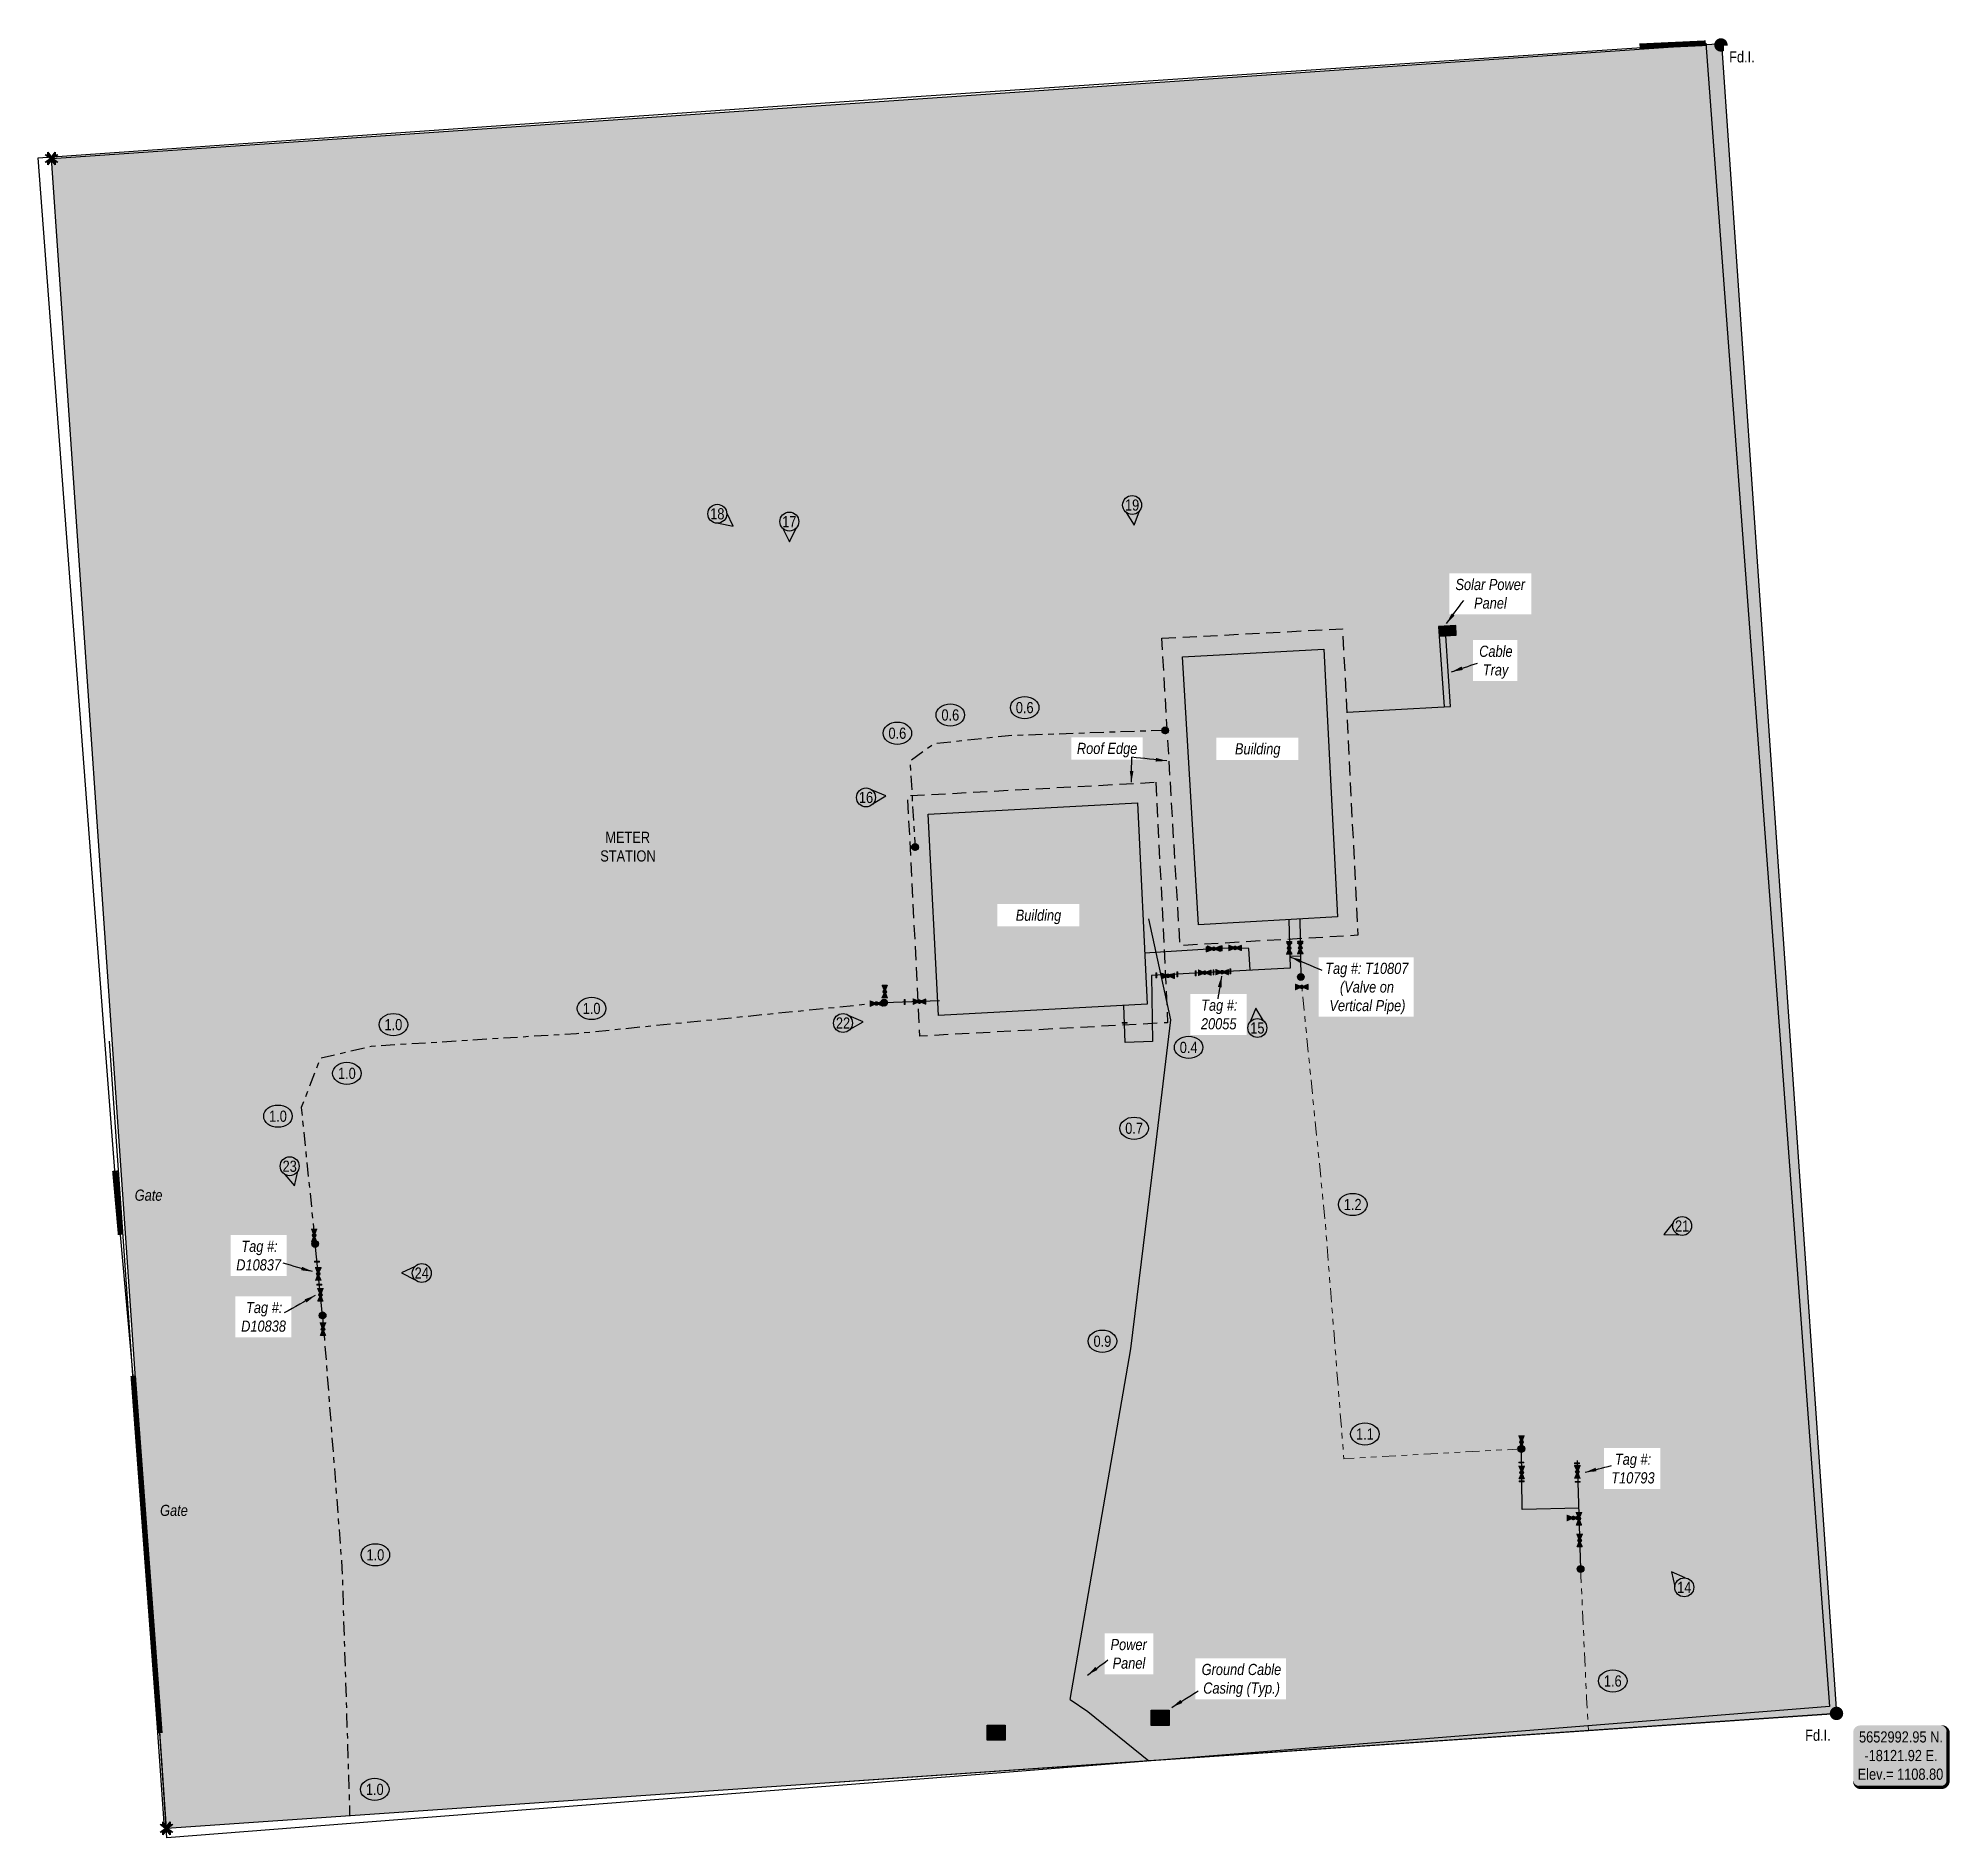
# Model space of a CAD drawing. Extents: x -19176 to -17597, y 5652440 to 5654285.
# Drawn here: x -17836.72 to -17802.46, y 5652828.64 to 5652860.9 of the extents above; entities that cross this region are included whole.
import ezdxf
from ezdxf.enums import TextEntityAlignment as Align

# ---------------------------------------------------------------- set-up
doc = ezdxf.new("R2010")
doc.units = 0
doc.header["$LTSCALE"] = 5
for name, pattern in [('CENTERLINEX3', [5, 2.5, -1, 0.5, -1]), ('CENTERLINEX33', [6.5, 2.5, -1, 0.5, -1, 0.5, -1]), ('DASHED3', [0.75, 0.5, -0.25])]:
    doc.linetypes.add(name, pattern=pattern)
for name, color, linetype in [('AS-CABLE', 224, 'foc-CABLE'), ('AS-CABLE-T', 224, 'foc-CABLE'), ('AS-FENCE', 48, 'foc-FENCE'), ('AS-FENCE-DASH', 48, 'foc-FENCE-DASH'), ('AS-PIPE-AG-CLIENT HIGH PRESSURE', 240, 'Continuous'), ('AS-PIPE-AG-CLIENT LOW PRESSURE', 182, 'Continuous'), ('AS-POWER-BURIED-ATCO PIPELINES', 241, 'foc-POWER_BURIED'), ('AS-SYMBOL', 7, 'Continuous'), ('CG-NOTES', 7, 'Continuous'), ('DETAIL-T', 7, 'Continuous'), ('F-RW', 190, 'Continuous'), ('L-MON', 1, 'Continuous'), ('L-TITLEDB-T', 4, 'Continuous'), ('P-ELEVATION', 7, 'Continuous'), ('P-PROPOSED', 10, 'Continuous'), ('P-PROPOSED-H', 21, 'Continuous')]:
    doc.layers.add(name, color=color, linetype=linetype)
for name, color, linetype, lineweight in [('AS-GENERAL', 48, 'Continuous', 18), ('EXISTING PIPE (EXIST OR HP)', 240, 'CENTERLINEX33', 20), ('T-TEXT', 48, 'Continuous', 18)]:
    doc.layers.add(name, color=color, linetype=linetype, lineweight=lineweight)
doc.layers.add('AS-STRUCTURE', color=7, linetype='Continuous', lineweight=30, true_color=0x595959)
doc.layers.add('EXISTING PIPE IP', color=7, linetype='CENTERLINEX3', lineweight=30, true_color=0x3800e0)
doc.layers.add('AS-STRUCTURE-H', color=7, linetype='Continuous', true_color=0xa8a8a8)
doc.layers.add('AS-STRUCTURE-T', color=7, linetype='Continuous', true_color=0x454545)
doc.styles.add('0.20', font='ARIALN.TTF', dxfattribs={"height": 0.2})
doc.styles.add('80', font='ARIALN.TTF', dxfattribs={"height": 10})
doc.styles.add('80L', font='ARIALN.TTF', dxfattribs={"height": 10})
doc.styles.add('foc-LtypeFont', font='ARIALN.TTF', dxfattribs={"height": 7.35})
doc.linetypes.add('foc-CABLE', pattern='A,2,-1,["C",foc-LtypeFont,S=0.2,R=0,X=-0.625,Y=-0.75],-1.24,8', length=12.24)
doc.linetypes.add('foc-FENCE', pattern='A,10,-1,["X",foc-LtypeFont,S=0.2,R=0,X=-0.625,Y=-0.75],-1.24', length=12.24)
doc.linetypes.add('foc-FENCE-DASH', pattern='A,0.5,-0.5,1,-0.5,1,-0.5,1,-0.5,1,-0.5,["X",foc-LtypeFont,S=0.2,R=0,X=-0.625,Y=-0.75],-0.5', length=7.5)
doc.linetypes.add('foc-POWER_BURIED', pattern='A,10,-1,["P",foc-LtypeFont,S=0.2,R=0,X=-0.425,Y=-0.75],-2', length=13)
doc.dimstyles.new('Compass 100', dxfattribs={"dimscale": 0.1, "dimtxt": 0.18, "dimasz": 2, "dimexe": 0.2, "dimexo": 0.0625, "dimgap": 0.5, "dimtad": 0, "dimtih": 1, "dimtoh": 1, "dimzin": 0, "dimdsep": 46, "dimtxsty": '0.20', "dimcen": 0.1, "dimse1": 1, "dimse2": 1, "dimclrd": 256, "dimclrt": 256, "dimaunit": 1, "dimadec": 4, "dimazin": 0, "dimtfac": 0.06, "dimtofl": 0, "dimtmove": 0, "dimatfit": 0, "dimfxl": 0.2, "dimtolj": 1, "dimtzin": 0, "dimlwd": -1, "dimarcsym": 0})

msp = doc.modelspace()

# ---------------------------------------------------------------- texts
at = {"layer": 'L-TITLEDB-T', "insert": (-17826.654, 5652846.673), "char_height": 0.2, "attachment_point": 1, "style": '80L'}
msp.add_mtext_dynamic_manual_height_columns('\\pi0.097112;METER\\P\\pi0.0061842;STATION', width=0.97581, gutter_width=50, heights=[0], dxfattribs=at)
at = {"layer": 'T-TEXT', "char_height": 0.2, "attachment_point": 1, "style": '80L'}
for s, width, insert in [('{\\fArial Narrow|b0|i1|c0|p34;Gate}', 0.49313, (-17834.991, 5652840.26)), ('{\\fArial Narrow|b0|i1|c0|p34; Gate}', 0.55684, (-17834.6, 5652834.611))]:
    msp.add_mtext_dynamic_manual_height_columns(s, width=width, gutter_width=50, heights=[0], dxfattribs=dict(at, insert=insert))

# ---------------------------------------------------------------- blocks, each defined once
blk = doc.blocks.new('*U39')
h = blk.add_hatch(color=254)
edge = h.paths.add_edge_path()
edge.add_line((-36.5, -28.5), (36.5, -28.5))
edge.add_arc((36.5, -22.5), 6, 270, 360)
edge.add_line((42.5, -22.5), (42.5, 21))
edge.add_arc((36.5, 21), 6, 0, 90)
edge.add_line((36.5, 27), (-36.5, 27))
edge.add_arc((-36.5, 21), 6, 90, 180)
edge.add_line((-42.5, 21), (-42.5, -22.5))
edge.add_arc((-36.5, -22.5), 6, 180, 270)
at = {"color": 1, "flags": 128}
blk.add_lwpolyline([(-36.5, -28.5, 3, 3, 0), (36.5, -28.5, 3, 3, 0.414214), (42.5, -22.5, 3, 3, 0), (42.5, 21, 3, 0, 0.414214), (36.5, 27, 0, 0, 0), (-36.5, 27, 0, 0, 0.414214), (-42.5, 21, 0, 0, 0), (-42.5, -22.5, 0, 3, 0.414214)], format="xyseb", close=True, dxfattribs=at)
blk.add_lwpolyline([(-37.5, -26.3, 0, 10, 0), (0, 0, 5, 5, 0)], format="xyseb", dxfattribs=at)
at = {"color": 1, "style": '80'}
blk.add_attdef('ENTER_TEXT_001', (-36, -5), '', height=10, dxfattribs=at)
blk = doc.blocks.new('*U103')
at = {"layer": 'CG-NOTES', "color": 182}
blk.add_lwpolyline([(0.8, 8.4), (-11.5, 13.9), (-8.4, 0.8)], dxfattribs=at)
blk.add_circle((0, 0), 8.49, dxfattribs=at)
at = {"color": 182, "style": '80L'}
blk.add_attdef('#', text='', height=10, dxfattribs=at).set_placement((0, 0), align=Align.MIDDLE_CENTER)
blk = doc.blocks.new('*U101')
at = {"layer": 'P-ELEVATION'}
h = blk.add_hatch(color=111, dxfattribs=at)
h.dxf.hatch_style = 1
edge = h.paths.add_edge_path()
edge.add_ellipse((0, 0), major_axis=(-12.8, 0), ratio=0.779302, start_angle=0, end_angle=360)
at = {"layer": 'P-ELEVATION', "color": 7, "flags": 128}
blk.add_lwpolyline([(0, 0, 12.5, 0, 0), (-22.7, -16, 0, 0, 0)], format="xyseb", dxfattribs=at)
at = {"layer": 'P-ELEVATION', "color": 7}
blk.add_ellipse((0, 0), major_axis=(-12.8, 0), ratio=0.779302, dxfattribs=at)
at = {"layer": 'P-ELEVATION', "style": '80'}
blk.add_attdef('ELEVATION', text='', height=10, dxfattribs=at).set_placement((0, 0), align=Align.MIDDLE_CENTER)
blk = doc.blocks.new('*U100')
at = {"layer": 'P-ELEVATION'}
h = blk.add_hatch(color=111, dxfattribs=at)
h.dxf.hatch_style = 1
edge = h.paths.add_edge_path()
edge.add_ellipse((0, 0), major_axis=(-12.8, 0), ratio=0.779302, start_angle=0, end_angle=360)
at = {"layer": 'P-ELEVATION', "color": 7, "flags": 128}
blk.add_lwpolyline([(0, 0, 12.5, 0, 0), (-30, -11.6, 0, 0, 0)], format="xyseb", dxfattribs=at)
at = {"layer": 'P-ELEVATION', "color": 7}
blk.add_ellipse((0, 0), major_axis=(-12.8, 0), ratio=0.779302, dxfattribs=at)
at = {"layer": 'P-ELEVATION', "style": '80'}
blk.add_attdef('ELEVATION', text='', height=10, dxfattribs=at).set_placement((0, 0), align=Align.MIDDLE_CENTER)
blk = doc.blocks.new('*U102')
at = {"layer": 'P-ELEVATION'}
h = blk.add_hatch(color=111, dxfattribs=at)
h.dxf.hatch_style = 1
edge = h.paths.add_edge_path()
edge.add_ellipse((0, 0), major_axis=(-12.8, 0), ratio=0.779302, start_angle=0, end_angle=360)
at = {"layer": 'P-ELEVATION', "color": 7, "flags": 128}
blk.add_lwpolyline([(0, 0, 12.5, 0, 0), (25.3, -6.7, 0, 0, 0)], format="xyseb", dxfattribs=at)
at = {"layer": 'P-ELEVATION', "color": 7}
blk.add_ellipse((0, 0), major_axis=(-12.8, 0), ratio=0.779302, dxfattribs=at)
at = {"layer": 'P-ELEVATION', "style": '80'}
blk.add_attdef('ELEVATION', text='', height=10, dxfattribs=at).set_placement((0, 0), align=Align.MIDDLE_CENTER)
blk = doc.blocks.new('*U98')
at = {"layer": 'P-ELEVATION'}
h = blk.add_hatch(color=111, dxfattribs=at)
h.dxf.hatch_style = 1
edge = h.paths.add_edge_path()
edge.add_ellipse((0, 0), major_axis=(-12.8, 0), ratio=0.779302, start_angle=0, end_angle=360)
at = {"layer": 'P-ELEVATION', "color": 7, "flags": 128}
blk.add_lwpolyline([(0, 0, 12.5, 0, 0), (-23.6, -15, 0, 0, 0)], format="xyseb", dxfattribs=at)
at = {"layer": 'P-ELEVATION', "color": 7}
blk.add_ellipse((0, 0), major_axis=(-12.8, 0), ratio=0.779302, dxfattribs=at)
at = {"layer": 'P-ELEVATION', "style": '80'}
blk.add_attdef('ELEVATION', text='', height=10, dxfattribs=at).set_placement((0, 0), align=Align.MIDDLE_CENTER)
blk = doc.blocks.new('*U96')
at = {"layer": 'P-ELEVATION'}
h = blk.add_hatch(color=111, dxfattribs=at)
h.dxf.hatch_style = 1
edge = h.paths.add_edge_path()
edge.add_ellipse((0, 0), major_axis=(-12.8, 0), ratio=0.779302, start_angle=0, end_angle=360)
at = {"layer": 'P-ELEVATION', "color": 7, "flags": 128}
blk.add_lwpolyline([(0, 0, 12.5, 0, 0), (-18.9, -22.1, 0, 0, 0)], format="xyseb", dxfattribs=at)
at = {"layer": 'P-ELEVATION', "color": 7}
blk.add_ellipse((0, 0), major_axis=(-12.8, 0), ratio=0.779302, dxfattribs=at)
at = {"layer": 'P-ELEVATION', "style": '80'}
blk.add_attdef('ELEVATION', text='', height=10, dxfattribs=at).set_placement((0, 0), align=Align.MIDDLE_CENTER)
blk = doc.blocks.new('*U97')
at = {"layer": 'P-ELEVATION'}
h = blk.add_hatch(color=111, dxfattribs=at)
h.dxf.hatch_style = 1
edge = h.paths.add_edge_path()
edge.add_ellipse((0, 0), major_axis=(-12.8, 0), ratio=0.779302, start_angle=0, end_angle=360)
at = {"layer": 'P-ELEVATION', "color": 7, "flags": 128}
blk.add_lwpolyline([(0, 0, 12.5, 0, 0), (-24.7, -16, 0, 0, 0)], format="xyseb", dxfattribs=at)
at = {"layer": 'P-ELEVATION', "color": 7}
blk.add_ellipse((0, 0), major_axis=(-12.8, 0), ratio=0.779302, dxfattribs=at)
at = {"layer": 'P-ELEVATION', "style": '80'}
blk.add_attdef('ELEVATION', text='', height=10, dxfattribs=at).set_placement((0, 0), align=Align.MIDDLE_CENTER)
blk = doc.blocks.new('*U99')
at = {"layer": 'P-ELEVATION'}
h = blk.add_hatch(color=111, dxfattribs=at)
h.dxf.hatch_style = 1
edge = h.paths.add_edge_path()
edge.add_ellipse((0, 0), major_axis=(-12.8, 0), ratio=0.779302, start_angle=0, end_angle=360)
at = {"layer": 'P-ELEVATION', "color": 7, "flags": 128}
blk.add_lwpolyline([(0, 0, 12.5, 0, 0), (19.6, -12.3, 0, 0, 0)], format="xyseb", dxfattribs=at)
at = {"layer": 'P-ELEVATION', "color": 7}
blk.add_ellipse((0, 0), major_axis=(-12.8, 0), ratio=0.779302, dxfattribs=at)
at = {"layer": 'P-ELEVATION', "style": '80'}
blk.add_attdef('ELEVATION', text='', height=10, dxfattribs=at).set_placement((0, 0), align=Align.MIDDLE_CENTER)
blk = doc.blocks.new('*U90')
at = {"layer": 'P-ELEVATION'}
h = blk.add_hatch(color=111, dxfattribs=at)
h.dxf.hatch_style = 1
edge = h.paths.add_edge_path()
edge.add_ellipse((0, 0), major_axis=(-12.8, 0), ratio=0.779302, start_angle=0, end_angle=360)
at = {"layer": 'P-ELEVATION', "color": 7, "flags": 128}
blk.add_lwpolyline([(0, 0, 12.5, 0, 0), (-23.8, 13.5, 0, 0, 0)], format="xyseb", dxfattribs=at)
at = {"layer": 'P-ELEVATION', "color": 7}
blk.add_ellipse((0, 0), major_axis=(-12.8, 0), ratio=0.779302, dxfattribs=at)
at = {"layer": 'P-ELEVATION', "style": '80'}
blk.add_attdef('ELEVATION', text='', height=10, dxfattribs=at).set_placement((0, 0), align=Align.MIDDLE_CENTER)
blk = doc.blocks.new('*U88')
at = {"layer": 'P-ELEVATION'}
h = blk.add_hatch(color=111, dxfattribs=at)
h.dxf.hatch_style = 1
edge = h.paths.add_edge_path()
edge.add_ellipse((0, 0), major_axis=(-12.8, 0), ratio=0.779302, start_angle=0, end_angle=360)
at = {"layer": 'P-ELEVATION', "color": 7, "flags": 128}
blk.add_lwpolyline([(0, 0, 12.5, 0, 0), (-19.9, -19.6, 0, 0, 0)], format="xyseb", dxfattribs=at)
at = {"layer": 'P-ELEVATION', "color": 7}
blk.add_ellipse((0, 0), major_axis=(-12.8, 0), ratio=0.779302, dxfattribs=at)
at = {"layer": 'P-ELEVATION', "style": '80'}
blk.add_attdef('ELEVATION', text='', height=10, dxfattribs=at).set_placement((0, 0), align=Align.MIDDLE_CENTER)
blk = doc.blocks.new('*U89')
at = {"layer": 'P-ELEVATION'}
h = blk.add_hatch(color=111, dxfattribs=at)
h.dxf.hatch_style = 1
edge = h.paths.add_edge_path()
edge.add_ellipse((0, 0), major_axis=(-12.8, 0), ratio=0.779302, start_angle=0, end_angle=360)
at = {"layer": 'P-ELEVATION', "color": 7, "flags": 128}
blk.add_lwpolyline([(0, 0, 12.5, 0, 0), (20.9, 7.8, 0, 0, 0)], format="xyseb", dxfattribs=at)
at = {"layer": 'P-ELEVATION', "color": 7}
blk.add_ellipse((0, 0), major_axis=(-12.8, 0), ratio=0.779302, dxfattribs=at)
at = {"layer": 'P-ELEVATION', "style": '80'}
blk.add_attdef('ELEVATION', text='', height=10, dxfattribs=at).set_placement((0, 0), align=Align.MIDDLE_CENTER)
blk = doc.blocks.new('VALVE')
h = blk.add_hatch(color=255)
h.dxf.hatch_style = 1
edge = h.paths.add_edge_path()
edge.add_line((-0.33, 0.24), (-1.2, 0.59))
edge.add_line((-1.2, 0.59), (-1.2, -0.59))
edge.add_line((-1.2, -0.59), (-0.33, -0.24))
edge.add_arc((0, 0), 0.411, 215.8775, 324.1225)
edge.add_line((0.33, -0.24), (1.2, -0.59))
edge.add_line((1.2, -0.59), (1.2, 0.59))
edge.add_line((1.2, 0.59), (0.33, 0.24))
edge.add_arc((0, 0), 0.411, 35.8775, 144.1225)
at = {"color": 48}
for p, q in [((-1.1, 0.44), (-1.1, -0.44)), ((-0.29, 0.12), (-1.1, 0.44)), ((0.29, 0.12), (1.1, 0.44)), ((1.1, 0.44), (1.1, -0.44)), ((-1.1, -0.44), (-0.29, -0.12)), ((1.1, -0.44), (0.29, -0.12))]:
    blk.add_line(p, q, dxfattribs=at)
for radius in [0.311, 0.11]:
    blk.add_circle((0, 0), radius, dxfattribs=at)
blk = doc.blocks.new('RISER')
h = blk.add_hatch(color=255)
h.dxf.hatch_style = 1
edge = h.paths.add_edge_path()
edge.add_arc((0, 0), 0.7, 0, 360)
blk.add_hatch(color=13).paths.add_polyline_path([(0.58, -0.15), (-0.58, -0.15, 0.774597)])
at = {"color": 13}
blk.add_line((-0.58, -0.15), (0.58, -0.15), dxfattribs=at)
blk.add_circle((0, 0), 0.6, dxfattribs=at)
blk = doc.blocks.new('Flange')
at = {"layer": 'AS-GENERAL'}
h = blk.add_hatch(color=256, dxfattribs=at)
h.dxf.hatch_style = 1
h.paths.add_polyline_path([(-0.22, 0.04), (0.23, 0.04), (0.23, -0.04), (-0.22, -0.04)])
blk.add_lwpolyline([(-0.22, 0.04), (0.23, 0.04), (0.23, -0.04), (-0.22, -0.04)], close=True, dxfattribs=at)
blk = doc.blocks.new('fdia')
at = {"color": 255, "const_width": 1}
blk.add_lwpolyline([(-0.5, 0, 1), (0.5, 0, 1)], format="xyb", close=True, dxfattribs=at)
blk = doc.blocks.new('Fdiaa')
blk.add_blockref('fdia', (0, 0))
blk = doc.blocks.new('fdib')
at = {"color": 1, "const_width": 1.6}
blk.add_lwpolyline([(-0.4, 0, 1), (0.4, 0, 1)], format="xyb", close=True, dxfattribs=at)
at = {"color": 1}
blk.add_circle((0, 0), 0.8, dxfattribs=at)
blk = doc.blocks.new('Fdibb')
blk.add_blockref('fdib', (0, 0))
blk = doc.blocks.new('fdicc')
for name in ['Fdibb', 'Fdiaa']:
    blk.add_blockref(name, (0, 0))
blk = doc.blocks.new('FDI')
blk.add_blockref('fdicc', (0, 0))
blk = doc.blocks.new('TEMP')
h = blk.add_hatch(color=255)
h.dxf.hatch_style = 1
h.paths.add_polyline_path([(0, 0.25), (-0.67, 1.15), (-0.67, 0.67), (-1.15, 0.67), (-0.25, 0), (-1.15, -0.67), (-0.67, -0.67), (-0.67, -1.15), (0, -0.25), (0.67, -1.15), (0.67, -0.67), (1.15, -0.67), (0.25, 0), (1.15, 0.67), (0.67, 0.67), (0.67, 1.15)])
h.paths.add_polyline_path([(0.57, 0.85), (0.57, 0.57), (0.85, 0.57), (0.08, 0), (0.85, -0.57), (0.57, -0.57), (0.57, -0.85), (0, -0.08), (-0.57, -0.85), (-0.57, -0.57), (-0.85, -0.57), (-0.08, 0), (-0.85, 0.57), (-0.57, 0.57), (-0.57, 0.85), (0, 0.08)], flags=16)
h = blk.add_hatch(color=1)
h.dxf.hatch_style = 1
h.paths.add_polyline_path([(0, 0.08), (-0.57, 0.85), (-0.57, 0.57), (-0.85, 0.57), (-0.08, 0), (-0.85, -0.57), (-0.57, -0.57), (-0.57, -0.85), (0, -0.08), (0.57, -0.85), (0.57, -0.57), (0.85, -0.57), (0.08, 0), (0.85, 0.57), (0.57, 0.57), (0.57, 0.85)])
at = {"color": 1}
for p, q in [((-0.08, 0), (0.08, 0)), ((0, 0.08), (0, -0.08))]:
    blk.add_line(p, q, dxfattribs=at)
at = {"color": 255, "flags": 128}
blk.add_lwpolyline([(-0.25, 0), (-1.15, 0.67), (-0.67, 0.67), (-0.67, 1.15), (0, 0.25), (0.67, 1.15), (0.67, 0.67), (1.15, 0.67), (0.25, 0), (1.15, -0.67), (0.67, -0.67), (0.67, -1.15), (0, -0.25), (-0.67, -1.15), (-0.67, -0.67), (-1.15, -0.67)], close=True, dxfattribs=at)
at = {"color": 1, "flags": 128}
blk.add_lwpolyline([(-0.08, 0), (-0.85, 0.57), (-0.57, 0.57), (-0.57, 0.85), (0, 0.08), (0.57, 0.85), (0.57, 0.57), (0.85, 0.57), (0.08, 0), (0.85, -0.57), (0.57, -0.57), (0.57, -0.85), (0, -0.08), (-0.57, -0.85), (-0.57, -0.57), (-0.85, -0.57)], close=True, dxfattribs=at)
blk = doc.blocks.new('*U91')
at = {"layer": 'P-ELEVATION'}
h = blk.add_hatch(color=111, dxfattribs=at)
h.dxf.hatch_style = 1
edge = h.paths.add_edge_path()
edge.add_ellipse((0, 0), major_axis=(-12.8, 0), ratio=0.779302, start_angle=0, end_angle=360)
at = {"layer": 'P-ELEVATION', "color": 7, "flags": 128}
blk.add_lwpolyline([(0, 0, 12.5, 0, 0), (-13.5, -22.6, 0, 0, 0)], format="xyseb", dxfattribs=at)
at = {"layer": 'P-ELEVATION', "color": 7}
blk.add_ellipse((0, 0), major_axis=(-12.8, 0), ratio=0.779302, dxfattribs=at)
at = {"layer": 'P-ELEVATION', "style": '80'}
blk.add_attdef('ELEVATION', text='', height=10, dxfattribs=at).set_placement((0, 0), align=Align.MIDDLE_CENTER)
blk = doc.blocks.new('*U92')
at = {"layer": 'P-ELEVATION'}
h = blk.add_hatch(color=111, dxfattribs=at)
h.dxf.hatch_style = 1
edge = h.paths.add_edge_path()
edge.add_ellipse((0, 0), major_axis=(-12.8, 0), ratio=0.779302, start_angle=0, end_angle=360)
at = {"layer": 'P-ELEVATION', "color": 7, "flags": 128}
blk.add_lwpolyline([(0, 0, 12.5, 0, 0), (11.3, -25.1, 0, 0, 0)], format="xyseb", dxfattribs=at)
at = {"layer": 'P-ELEVATION', "color": 7}
blk.add_ellipse((0, 0), major_axis=(-12.8, 0), ratio=0.779302, dxfattribs=at)
at = {"layer": 'P-ELEVATION', "style": '80'}
blk.add_attdef('ELEVATION', text='', height=10, dxfattribs=at).set_placement((0, 0), align=Align.MIDDLE_CENTER)
blk = doc.blocks.new('*U93')
at = {"layer": 'P-ELEVATION'}
h = blk.add_hatch(color=111, dxfattribs=at)
h.dxf.hatch_style = 1
edge = h.paths.add_edge_path()
edge.add_ellipse((0, 0), major_axis=(-12.8, 0), ratio=0.779302, start_angle=0, end_angle=360)
at = {"layer": 'P-ELEVATION', "color": 7, "flags": 128}
blk.add_lwpolyline([(0, 0, 12.5, 0, 0), (-14.7, -25.9, 0, 0, 0)], format="xyseb", dxfattribs=at)
at = {"layer": 'P-ELEVATION', "color": 7}
blk.add_ellipse((0, 0), major_axis=(-12.8, 0), ratio=0.779302, dxfattribs=at)
at = {"layer": 'P-ELEVATION', "style": '80'}
blk.add_attdef('ELEVATION', text='', height=10, dxfattribs=at).set_placement((0, 0), align=Align.MIDDLE_CENTER)
blk = doc.blocks.new('*U94')
at = {"layer": 'P-ELEVATION'}
h = blk.add_hatch(color=111, dxfattribs=at)
h.dxf.hatch_style = 1
edge = h.paths.add_edge_path()
edge.add_ellipse((0, 0), major_axis=(-12.8, 0), ratio=0.779302, start_angle=0, end_angle=360)
at = {"layer": 'P-ELEVATION', "color": 7, "flags": 128}
blk.add_lwpolyline([(0, 0, 12.5, 0, 0), (-14.6, -25.2, 0, 0, 0)], format="xyseb", dxfattribs=at)
at = {"layer": 'P-ELEVATION', "color": 7}
blk.add_ellipse((0, 0), major_axis=(-12.8, 0), ratio=0.779302, dxfattribs=at)
at = {"layer": 'P-ELEVATION', "style": '80'}
blk.add_attdef('ELEVATION', text='', height=10, dxfattribs=at).set_placement((0, 0), align=Align.MIDDLE_CENTER)
blk = doc.blocks.new('*U95')
at = {"layer": 'P-ELEVATION'}
h = blk.add_hatch(color=111, dxfattribs=at)
h.dxf.hatch_style = 1
edge = h.paths.add_edge_path()
edge.add_ellipse((0, 0), major_axis=(-12.8, 0), ratio=0.779302, start_angle=0, end_angle=360)
at = {"layer": 'P-ELEVATION', "color": 7, "flags": 128}
blk.add_lwpolyline([(0, 0, 12.5, 0, 0), (-15.9, 24.9, 0, 0, 0)], format="xyseb", dxfattribs=at)
at = {"layer": 'P-ELEVATION', "color": 7}
blk.add_ellipse((0, 0), major_axis=(-12.8, 0), ratio=0.779302, dxfattribs=at)
at = {"layer": 'P-ELEVATION', "style": '80'}
blk.add_attdef('ELEVATION', text='', height=10, dxfattribs=at).set_placement((0, 0), align=Align.MIDDLE_CENTER)
blk = doc.blocks.new('*U105')
at = {"layer": 'CG-NOTES', "color": 182}
blk.add_lwpolyline([(5.5, 6.5), (-1.5, 17.9), (-6.5, 5.5)], dxfattribs=at)
blk.add_circle((0, 0), 8.49, dxfattribs=at)
at = {"color": 182, "style": '80L'}
blk.add_attdef('#', text='', height=10, dxfattribs=at).set_placement((0, 0), align=Align.MIDDLE_CENTER)
blk = doc.blocks.new('*U104')
at = {"layer": 'CG-NOTES', "color": 182}
blk.add_lwpolyline([(6.5, -5.5), (17.9, 1.5), (5.5, 6.5)], dxfattribs=at)
blk.add_circle((0, 0), 8.49, dxfattribs=at)
at = {"color": 182, "style": '80L'}
blk.add_attdef('#', text='', height=10, dxfattribs=at).set_placement((0, 0), align=Align.MIDDLE_CENTER)
blk = doc.blocks.new('*U106')
at = {"layer": 'CG-NOTES', "color": 182}
blk.add_lwpolyline([(-5.9, -6.1), (0.2, -18), (6.1, -5.9)], dxfattribs=at)
blk.add_circle((0, 0), 8.49, dxfattribs=at)
at = {"color": 182, "style": '80L'}
blk.add_attdef('#', text='', height=10, dxfattribs=at).set_placement((0, 0), align=Align.MIDDLE_CENTER)
blk = doc.blocks.new('*U107')
at = {"layer": 'CG-NOTES', "color": 182}
blk.add_lwpolyline([(1, -8.4), (14.1, -11.2), (8.4, 1)], dxfattribs=at)
blk.add_circle((0, 0), 8.49, dxfattribs=at)
at = {"color": 182, "style": '80L'}
blk.add_attdef('#', text='', height=10, dxfattribs=at).set_placement((0, 0), align=Align.MIDDLE_CENTER)
blk = doc.blocks.new('*U112')
at = {"layer": 'CG-NOTES', "color": 182}
blk.add_lwpolyline([(-5.3, -6.6), (1.9, -17.9), (6.6, -5.3)], dxfattribs=at)
blk.add_circle((0, 0), 8.49, dxfattribs=at)
at = {"color": 182, "style": '80L'}
blk.add_attdef('#', text='', height=10, dxfattribs=at).set_placement((0, 0), align=Align.MIDDLE_CENTER)
blk = doc.blocks.new('*U109')
at = {"layer": 'CG-NOTES', "color": 182}
blk.add_lwpolyline([(-8, 2.9), (-16.3, -7.7), (-2.9, -8)], dxfattribs=at)
blk.add_circle((0, 0), 8.49, dxfattribs=at)
at = {"color": 182, "style": '80L'}
blk.add_attdef('#', text='', height=10, dxfattribs=at).set_placement((0, 0), align=Align.MIDDLE_CENTER)
blk = doc.blocks.new('*U110')
at = {"layer": 'CG-NOTES', "color": 182}
blk.add_lwpolyline([(6.3, -5.6), (18, 1), (5.6, 6.3)], dxfattribs=at)
blk.add_circle((0, 0), 8.49, dxfattribs=at)
at = {"color": 182, "style": '80L'}
blk.add_attdef('#', text='', height=10, dxfattribs=at).set_placement((0, 0), align=Align.MIDDLE_CENTER)
blk = doc.blocks.new('*U111')
at = {"layer": 'CG-NOTES', "color": 182}
blk.add_lwpolyline([(-4.4, -7.3), (4.3, -17.5), (7.3, -4.4)], dxfattribs=at)
blk.add_circle((0, 0), 8.49, dxfattribs=at)
at = {"color": 182, "style": '80L'}
blk.add_attdef('#', text='', height=10, dxfattribs=at).set_placement((0, 0), align=Align.MIDDLE_CENTER)
blk = doc.blocks.new('*U113')
at = {"layer": 'CG-NOTES', "color": 182}
blk.add_lwpolyline([(-6, 6), (-18, 0.1), (-6, -6)], dxfattribs=at)
blk.add_circle((0, 0), 8.49, dxfattribs=at)
at = {"color": 182, "style": '80L'}
blk.add_attdef('#', text='', height=10, dxfattribs=at).set_placement((0, 0), align=Align.MIDDLE_CENTER)

# ---------------------------------------------------------------- hatches: boundary and pattern name
at = {"layer": 'AS-CABLE'}
h = msp.add_hatch(color=256, dxfattribs=at)
h.dxf.hatch_style = 1
h.paths.add_polyline_path([(-17811.612, 5652850.179), (-17811.307, 5652850.195), (-17811.317, 5652850.371), (-17811.622, 5652850.354)])
at = {"layer": 'AS-POWER-BURIED-ATCO PIPELINES'}
h = msp.add_hatch(color=256, dxfattribs=at)
h.dxf.hatch_style = 1
h.paths.add_polyline_path([(-17811.496, 5652850.185), (-17811.612, 5652850.179), (-17811.523, 5652848.911), (-17811.407, 5652848.917)])
at = {"layer": 'AS-STRUCTURE'}
h = msp.add_hatch(color=256, dxfattribs=at)
h.dxf.hatch_style = 1
h.paths.add_polyline_path([(-17819.716, 5652830.661), (-17819.389, 5652830.661), (-17819.389, 5652830.39), (-17819.716, 5652830.39)])
h = msp.add_hatch(color=256, dxfattribs=at)
h.dxf.hatch_style = 1
h.paths.add_polyline_path([(-17816.776, 5652830.927), (-17816.449, 5652830.927), (-17816.449, 5652830.655), (-17816.776, 5652830.655)])
at = {"layer": 'AS-STRUCTURE-H'}
h = msp.add_hatch(color=256, dxfattribs=at)
h.dxf.hatch_style = 1
h.paths.add_polyline_path([(-17816.213, 5652849.809), (-17813.677, 5652849.943), (-17813.437, 5652845.147), (-17815.929, 5652845.002)])
h = msp.add_hatch(color=256, dxfattribs=at)
h.dxf.hatch_style = 1
h.paths.add_polyline_path([(-17817.021, 5652847.193), (-17816.848, 5652843.582), (-17820.587, 5652843.378), (-17820.771, 5652846.988)])
at = {"layer": 'P-PROPOSED-H'}
h = msp.add_hatch(color=256, dxfattribs=at)
h.dxf.hatch_style = 1
h.paths.add_polyline_path([(-17834.422, 5652828.811), (-17836.482, 5652858.74), (-17806.553, 5652860.801), (-17804.492, 5652830.871)])

# ---------------------------------------------------------------- linework, layer by layer
at = {"layer": 'AS-CABLE'}
msp.add_lwpolyline([(-17811.612, 5652850.179), (-17811.307, 5652850.195), (-17811.317, 5652850.371), (-17811.622, 5652850.354)], close=True, dxfattribs=at)
at = {"layer": 'AS-CABLE', "const_width": 0.2, "flags": 128}
msp.add_lwpolyline([(-17817.709, 5652831.286), (-17818.754, 5652831.261)], dxfattribs=at)
at = {"layer": 'AS-FENCE', "flags": 128}
for points in [[(-17835.018, 5652836.923), (-17835.244, 5652839.449)], [(-17834.413, 5652828.642), (-17834.54, 5652830.518)]]:
    msp.add_lwpolyline(points, dxfattribs=at)
at = {"layer": 'AS-FENCE-DASH', "ltscale": 0.02, "flags": 128}
msp.add_lwpolyline([(-17835.347, 5652840.599), (-17835.558, 5652843.321), (-17836.72, 5652858.751), (-17821.249, 5652859.832), (-17806.835, 5652860.806), (-17805.681, 5652845.368), (-17804.619, 5652830.994), (-17819.46, 5652829.809), (-17834.413, 5652828.642)], dxfattribs=at)
at = {"layer": 'AS-GENERAL', "const_width": 0.1, "flags": 128}
for points in [[(-17808.022, 5652860.751), (-17806.835, 5652860.806)], [(-17835.244, 5652839.449), (-17835.347, 5652840.599)], [(-17835.018, 5652836.923), (-17834.54, 5652830.518)]]:
    msp.add_lwpolyline(points, dxfattribs=at)
at = {"layer": 'AS-PIPE-AG-CLIENT HIGH PRESSURE', "ltscale": 0.02}
msp.add_line((-17814.289, 5652844.443), (-17814.099, 5652844.449), dxfattribs=at)
at = {"layer": 'AS-PIPE-AG-CLIENT HIGH PRESSURE', "ltscale": 0.02, "flags": 128}
for points in [[(-17814.308, 5652845.096), (-17814.283, 5652844.229), (-17816.766, 5652844.096), (-17816.751, 5652842.914), (-17817.243, 5652842.894), (-17817.264, 5652843.557)], [(-17814.111, 5652845.108), (-17814.092, 5652844.07)], [(-17815.003, 5652844.19), (-17815.024, 5652844.579), (-17815.271, 5652844.591), (-17815.651, 5652844.576), (-17816.892, 5652844.496)], [(-17809.105, 5652834.548), (-17810.128, 5652834.528), (-17810.14, 5652835.612)], [(-17809.142, 5652835.407), (-17809.078, 5652833.46)]]:
    msp.add_lwpolyline(points, dxfattribs=at)
at = {"layer": 'AS-PIPE-AG-CLIENT LOW PRESSURE', "ltscale": 0.02, "flags": 128}
for points in [[(-17821.561, 5652843.61), (-17820.565, 5652843.646)], [(-17831.624, 5652838.004), (-17831.757, 5652839.286)]]:
    msp.add_lwpolyline(points, dxfattribs=at)
at = {"layer": 'AS-POWER-BURIED-ATCO PIPELINES'}
msp.add_lwpolyline([(-17811.496, 5652850.185), (-17811.612, 5652850.179), (-17811.523, 5652848.911), (-17811.407, 5652848.917)], close=True, dxfattribs=at)
at = {"layer": 'AS-POWER-BURIED-ATCO PIPELINES', "ltscale": 0.02, "flags": 128}
for points in [[(-17813.26, 5652848.819), (-17811.53, 5652848.914)], [(-17818.224, 5652831.122), (-17817.141, 5652837.408), (-17816.687, 5652841.112), (-17816.42, 5652843.305), (-17816.814, 5652845.112)], [(-17818.224, 5652831.122), (-17817.907, 5652830.903), (-17816.819, 5652830.023)]]:
    msp.add_lwpolyline(points, dxfattribs=at)
at = {"layer": 'AS-STRUCTURE', "linetype": 'DASHED3', "ltscale": 0.1, "flags": 128}
for points in [[(-17816.583, 5652850.14), (-17813.344, 5652850.311), (-17813.07, 5652844.817), (-17816.257, 5652844.632)], [(-17816.688, 5652847.561), (-17816.481, 5652843.251), (-17820.918, 5652843.009), (-17821.138, 5652847.318)]]:
    msp.add_lwpolyline(points, close=True, dxfattribs=at)
at = {"layer": 'AS-STRUCTURE', "flags": 128}
for points in [[(-17816.213, 5652849.809), (-17813.677, 5652849.943), (-17813.437, 5652845.147), (-17815.929, 5652845.002)], [(-17817.021, 5652847.193), (-17816.848, 5652843.582), (-17820.587, 5652843.378), (-17820.771, 5652846.988)]]:
    msp.add_lwpolyline(points, close=True, dxfattribs=at)
at = {"layer": 'AS-STRUCTURE'}
for points in [[(-17819.716, 5652830.661), (-17819.389, 5652830.661), (-17819.389, 5652830.39), (-17819.716, 5652830.39)], [(-17816.776, 5652830.927), (-17816.449, 5652830.927), (-17816.449, 5652830.655), (-17816.776, 5652830.655)]]:
    msp.add_lwpolyline(points, close=True, dxfattribs=at)
at = {"layer": 'EXISTING PIPE (EXIST OR HP)', "ltscale": 0.02, "flags": 128}
for points in [[(-17810.14, 5652835.612), (-17813.321, 5652835.436), (-17813.655, 5652839.672), (-17814.092, 5652844.07)], [(-17809.078, 5652833.46), (-17808.972, 5652831.153), (-17808.939, 5652830.565)]]:
    msp.add_lwpolyline(points, dxfattribs=at)
at = {"layer": 'EXISTING PIPE IP', "ltscale": 0.02, "flags": 128}
for points in [[(-17816.522, 5652848.49), (-17819.333, 5652848.394), (-17820.668, 5652848.248), (-17821.097, 5652847.937), (-17821.006, 5652846.399)], [(-17821.561, 5652843.61), (-17827.072, 5652843.054), (-17830.753, 5652842.825), (-17831.664, 5652842.612), (-17832.006, 5652841.73), (-17831.757, 5652839.286)], [(-17831.624, 5652838.004), (-17831.277, 5652833.481), (-17831.142, 5652829.19), (-17831.139, 5652829.037)]]:
    msp.add_lwpolyline(points, dxfattribs=at)
at = {"layer": 'F-RW'}
for p, q in [((-17835.448, 5652842.92), (-17834.466, 5652828.819)), ((-17822.437, 5652829.636), (-17804.492, 5652830.871))]:
    msp.add_line(p, q, dxfattribs=at)

# ---------------------------------------------------------------- block references
at = {"xscale": 0.02, "yscale": 0.02, "zscale": 0.02}
for name, p, values in [('*U93', (-17820.374, 5652848.766), {'ELEVATION': '0.6'}), ('*U94', (-17819.041, 5652848.898), {'ELEVATION': '0.6'}), ('*U92', (-17821.323, 5652848.439), {'ELEVATION': '0.6'}), ('*U91', (-17826.803, 5652843.506), {'ELEVATION': '1.0'}), ('*U88', (-17830.355, 5652843.217), {'ELEVATION': '1.0'}), ('*U90', (-17831.189, 5652842.343), {'ELEVATION': '1.0'}), ('*U89', (-17832.424, 5652841.575), {'ELEVATION': '1.0'}), ('*U99', (-17817.08, 5652841.359), {'ELEVATION': '0.7'}), ('*U97', (-17813.162, 5652839.992), {'ELEVATION': '1.2'}), ('*U102', (-17817.648, 5652837.542), {'ELEVATION': '0.9'}), ('*U96', (-17812.944, 5652835.878), {'ELEVATION': '1.1'}), ('*U100', (-17830.678, 5652833.713), {'ELEVATION': '1.0'}), ('*U98', (-17808.501, 5652831.453), {'ELEVATION': '1.6'}), ('*U101', (-17830.689, 5652829.51), {'ELEVATION': '1.0'})]:
    msp.add_blockref(name, p, dxfattribs=at).add_auto_attribs(values)
at = {"layer": 'AS-SYMBOL', "xscale": 0.1, "yscale": 0.1, "zscale": 0.1}
for name, p in [('RISER', (-17816.522, 5652848.49)), ('RISER', (-17821.006, 5652846.399)), ('VALVE', (-17815.271, 5652844.591)), ('VALVE', (-17815.651, 5652844.576)), ('VALVE', (-17816.473, 5652844.09)), ('VALVE', (-17815.814, 5652844.147)), ('VALVE', (-17815.503, 5652844.157)), ('RISER', (-17814.092, 5652844.07)), ('VALVE', (-17821.698, 5652843.594)), ('RISER', (-17821.561, 5652843.61)), ('VALVE', (-17820.929, 5652843.629)), ('VALVE', (-17814.075, 5652843.892)), ('RISER', (-17831.757, 5652839.286)), ('RISER', (-17831.624, 5652838.004)), ('RISER', (-17810.14, 5652835.612)), ('VALVE', (-17809.209, 5652834.374)), ('RISER', (-17809.078, 5652833.46))]:
    msp.add_blockref(name, p, dxfattribs=at)
at = {"layer": 'AS-SYMBOL'}
for name, p, xscale, yscale, zscale, rotation in [('VALVE', (-17814.301, 5652844.588), 0.1, 0.1, 0.1, 270), ('Flange', (-17814.296, 5652844.681), 0.2, 0.2, 0.2, 180), ('VALVE', (-17814.102, 5652844.594), 0.1, 0.1, 0.1, 270), ('Flange', (-17814.103, 5652844.677), 0.2, 0.2, 0.2, 180), ('Flange', (-17815.783, 5652844.568), 0.2, 0.2, 0.2, 270), ('Flange', (-17815.512, 5652844.582), 0.2, 0.2, 0.2, 270), ('Flange', (-17814.295, 5652844.497), 0.2, 0.2, 0.2, 180), ('Flange', (-17814.1, 5652844.504), 0.2, 0.2, 0.2, 180), ('Flange', (-17816.68, 5652844.101), 0.2, 0.2, 0.2, 270), ('Flange', (-17816.305, 5652844.121), 0.2, 0.2, 0.2, 270), ('Flange', (-17815.977, 5652844.138), 0.2, 0.2, 0.2, 270), ('Flange', (-17815.658, 5652844.156), 0.2, 0.2, 0.2, 270), ('Flange', (-17815.354, 5652844.172), 0.2, 0.2, 0.2, 270), ('VALVE', (-17821.549, 5652843.806), 0.1, 0.1, 0.1, 270), ('Flange', (-17821.191, 5652843.624), 0.2, 0.2, 0.2, 270), ('Flange', (-17817.249, 5652843.249), 0.2, 0.2, 0.2, 180), ('VALVE', (-17831.775, 5652839.441), 0.1, 0.1, 0.1, 90), ('Flange', (-17831.724, 5652838.967), 0.2, 0.2, 0.2, 180), ('VALVE', (-17831.702, 5652838.75), 0.1, 0.1, 0.1, 90), ('Flange', (-17831.682, 5652838.555), 0.2, 0.2, 0.2, 180), ('VALVE', (-17831.663, 5652838.375), 0.1, 0.1, 0.1, 90), ('VALVE', (-17831.617, 5652837.76), 0.1, 0.1, 0.1, 90), ('VALVE', (-17810.137, 5652835.735), 0.1, 0.1, 0.1, 90), ('VALVE', (-17810.134, 5652835.191), 0.1, 0.1, 0.1, 90), ('Flange', (-17810.138, 5652835.369), 0.2, 0.2, 0.2, 180), ('VALVE', (-17809.136, 5652835.201), 0.1, 0.1, 0.1, 90), ('Flange', (-17809.141, 5652835.355), 0.2, 0.2, 0.2, 180), ('Flange', (-17810.134, 5652835.029), 0.2, 0.2, 0.2, 180), ('Flange', (-17809.13, 5652835.022), 0.2, 0.2, 0.2, 180), ('VALVE', (-17809.108, 5652834.362), 0.1, 0.1, 0.1, 90), ('VALVE', (-17809.095, 5652833.971), 0.1, 0.1, 0.1, 90)]:
    msp.add_blockref(name, p, dxfattribs=dict(at, xscale=xscale, yscale=yscale, zscale=zscale, rotation=rotation))
at = {"layer": 'CG-NOTES', "xscale": 0.02, "yscale": 0.02, "zscale": 0.02}
for name, p, values in [('*U107', (-17824.55, 5652852.372), {'#': '18'}), ('*U112', (-17817.116, 5652852.529), {'#': '19'}), ('*U106', (-17823.259, 5652852.232), {'#': '17'}), ('*U104', (-17821.885, 5652847.288), {'#': '16'}), ('*U110', (-17822.297, 5652843.245), {'#': '22'}), ('*U105', (-17814.871, 5652843.156), {'#': '15'}), ('*U111', (-17832.214, 5652840.678), {'#': '23'}), ('*U109', (-17807.258, 5652839.608), {'#': '21'}), ('*U113', (-17829.847, 5652838.764), {'#': '24'}), ('*U103', (-17807.22, 5652833.131), {'#': '14'})]:
    msp.add_blockref(name, p, dxfattribs=at).add_auto_attribs(values)
at = {"layer": 'DETAIL-T', "color": 3}
ref = msp.add_blockref('*U39', (-17803.342, 5652830.115), dxfattribs=dict(at, xscale=0.02, yscale=0.02, zscale=0.02))
ref.add_attrib('ENTER_TEXT_001', '5652992.95 N.', (-17804.088, 5652830.35), dxfattribs={"layer": '0', "color": 1, "height": 0.2, "style": '80'})
ref.add_attrib('ENTER_TEXT_002', '-18121.92 E.', (-17803.992, 5652830.016), dxfattribs={"layer": '0', "color": 1, "height": 0.2, "style": '80'})
ref.add_attrib('ENTER_TEXT_003', 'Elev.= 1108.80', (-17804.113, 5652829.682), dxfattribs={"layer": '0', "color": 1, "height": 0.2, "style": '80'})
at = {"layer": 'L-MON', "xscale": 0.1, "yscale": 0.1, "zscale": 0.1}
for p in [(-17806.563, 5652860.775), (-17804.492, 5652830.871)]:
    msp.add_blockref('FDI', p, dxfattribs=at)
at = {"layer": 'L-MON', "color": 1, "xscale": 0.1, "yscale": 0.1, "zscale": 0.1}
for p in [(-17836.482, 5652858.74), (-17834.422, 5652828.811)]:
    msp.add_blockref('TEMP', p, dxfattribs=at)

msp.set_redraw_order([(e.dxf.handle, doc.entitydb.next_handle()) for e in msp.query("TEXT MTEXT ATTDEF DIMENSION ARC_DIMENSION")])  # texts and dimensions are drawn at this point

# ---------------------------------------------------------------- next in the draw order: texts
at = {"layer": 'AS-CABLE-T', "char_height": 0.2, "attachment_point": 1, "style": '80L', "bg_fill": 2}
for s, width, insert in [('\\pi0.0091173;{\\fArial Narrow|b0|i1|c0|p34;Solar Power\\P\\pi0.34254;Panel}', 1.26967, (-17811.33, 5652851.205)), ('\\pi0.0065252;{\\fArial Narrow|b0|i1|c0|p34;Power\\P\\pi0.043292;Panel}', 0.67117, (-17817.509, 5652832.206))]:
    msp.add_mtext_dynamic_manual_height_columns(s, width=width, gutter_width=50, heights=[0], dxfattribs=dict(at, insert=insert))
at = {"layer": 'AS-POWER-BURIED-ATCO PIPELINES', "insert": (-17810.907, 5652850.008), "char_height": 0.2, "attachment_point": 1, "style": '80L', "bg_fill": 2}
msp.add_mtext_dynamic_manual_height_columns('\\pi0.011368;{\\fArial Narrow|b0|i1|c0|p34;Cable\\P\\pi0.075557;Tray}', width=0.59477, gutter_width=50, heights=[0], dxfattribs=at)
at = {"layer": 'AS-STRUCTURE-T', "char_height": 0.2, "attachment_point": 1, "style": '80L', "bg_fill": 2}
for s, width, insert in [('{\\fArial Narrow|b0|i1|c0|p34;Roof Edge}', 1.07894, (-17818.105, 5652848.267)), ('\\pi0.23251;{\\fArial Narrow|b0|i1|c0|p34;Building}', 1.26967, (-17815.505, 5652848.259)), ('\\pi0.23251;{\\fArial Narrow|b0|i1|c0|p34;Building}', 1.26967, (-17819.434, 5652845.277))]:
    msp.add_mtext_dynamic_manual_height_columns(s, width=width, gutter_width=50, heights=[0], dxfattribs=dict(at, insert=insert))

# ---------------------------------------------------------------- next in the draw order: linework, layer by layer
at = {"layer": 'P-PROPOSED'}
msp.add_lwpolyline([(-17834.422, 5652828.811), (-17836.482, 5652858.74), (-17806.553, 5652860.801), (-17804.492, 5652830.871)], close=True, dxfattribs=at)

# ---------------------------------------------------------------- next in the draw order: leaders
at = {"layer": 'AS-CABLE-T', "path_type": 1}
for points in [[(-17811.481, 5652850.406), (-17811.172, 5652850.819)], [(-17817.916, 5652831.559), (-17817.55, 5652831.829)]]:
    msp.add_leader(points, dimstyle='Compass 100', override={"dimgap": 0.5, "dimtad": 0, "dimclrd": 256}, dxfattribs=at)
at = {"layer": 'AS-POWER-BURIED-ATCO PIPELINES', "path_type": 1}
msp.add_leader([(-17811.389, 5652849.54), (-17810.928, 5652849.696)], dimstyle='Compass 100', override={"dimgap": 0.5, "dimtad": 0, "dimclrd": 256}, dxfattribs=at)
at = {"layer": 'AS-STRUCTURE-T', "path_type": 1}
for points in [[(-17817.127, 5652847.561), (-17817.122, 5652848.009)], [(-17816.491, 5652847.943), (-17817.122, 5652848.009)]]:
    msp.add_leader(points, dimstyle='Compass 100', override={"dimgap": 0.5, "dimtad": 0}, dxfattribs=at)

# ---------------------------------------------------------------- next in the draw order: texts
at = {"layer": 'L-MON', "char_height": 0.2, "width": 0.44088, "attachment_point": 2, "rotation": 0.1411, "style": '80L', "bg_fill": 2}
for insert in [(-17806.187, 5652860.662), (-17804.825, 5652830.58)]:
    msp.add_mtext('Fd.I.', dxfattribs=dict(at, insert=insert))
at = {"layer": 'T-TEXT', "char_height": 0.2, "attachment_point": 1, "style": '80L', "bg_fill": 2}
for s, width, insert in [('\\pi0.015256;{\\fArial Narrow|b0|i1|c0|p34;Tag #: T10807\\P\\pi0.27931;(Valve on \\P\\pi0.090359;Vertical Pipe)}', 1.50159, (-17813.67, 5652844.325)), ('\\pi0.094042;{\\fArial Narrow|b0|i1|c0|p34;Tag #: \\P\\pi0.089472;20055}', 0.80623, (-17815.972, 5652843.665)), ('\\pi0.094042;{\\fArial Narrow|b0|i1|c0|p34;Tag #: \\P\\pi0.0028417;D10837}', 0.80623, (-17833.174, 5652839.344)), ('\\pi0.094042;{\\fArial Narrow|b0|i1|c0|p34;Tag #: \\P\\pi0.0065252;D10838}', 0.80623, (-17833.09, 5652838.246)), ('\\pi0.094042;{\\fArial Narrow|b0|i1|c0|p34;Tag #: \\P\\pi0.028694;T10793}', 0.80623, (-17808.557, 5652835.527)), ('\\pi0.012119;{\\fArial Narrow|b0|i1|c0|p34;Ground Cable\\P\\pi0.040836;Casing (Typ.)}', 1.42274, (-17815.882, 5652831.759))]:
    msp.add_mtext_dynamic_manual_height_columns(s, width=width, gutter_width=50, heights=[0], dxfattribs=dict(at, insert=insert))

# ---------------------------------------------------------------- next in the draw order: block references
at = {"xscale": 0.02, "yscale": 0.02, "zscale": 0.02}
msp.add_blockref('*U95', (-17816.103, 5652842.808), dxfattribs=at).add_auto_attribs({'ELEVATION': '0.4'})

# ---------------------------------------------------------------- next in the draw order: leaders
at = {"layer": 'T-TEXT', "path_type": 1}
for points, override in [([(-17814.276, 5652844.428), (-17813.718, 5652844.194)], {"dimasz": 2, "dimgap": 0.5, "dimtad": 0}), ([(-17815.513, 5652844.086), (-17815.58, 5652843.681)], {"dimasz": 2, "dimgap": 0.5, "dimtad": 0}), ([(-17831.807, 5652838.789), (-17832.328, 5652838.941)], {"dimasz": 2, "dimgap": 0.5, "dimtad": 0}), ([(-17831.755, 5652838.363), (-17832.311, 5652838.048)], {"dimasz": 2, "dimgap": 0.5, "dimtad": 0}), ([(-17808.995, 5652835.193), (-17808.524, 5652835.313)], {"dimasz": 2, "dimgap": 0.5, "dimtad": 0}), ([(-17816.402, 5652830.98), (-17815.934, 5652831.274)], {"dimgap": 0.5, "dimtad": 0})]:
    msp.add_leader(points, dimstyle='Compass 100', override=override, dxfattribs=at)

doc.saveas('drawing.dxf')
